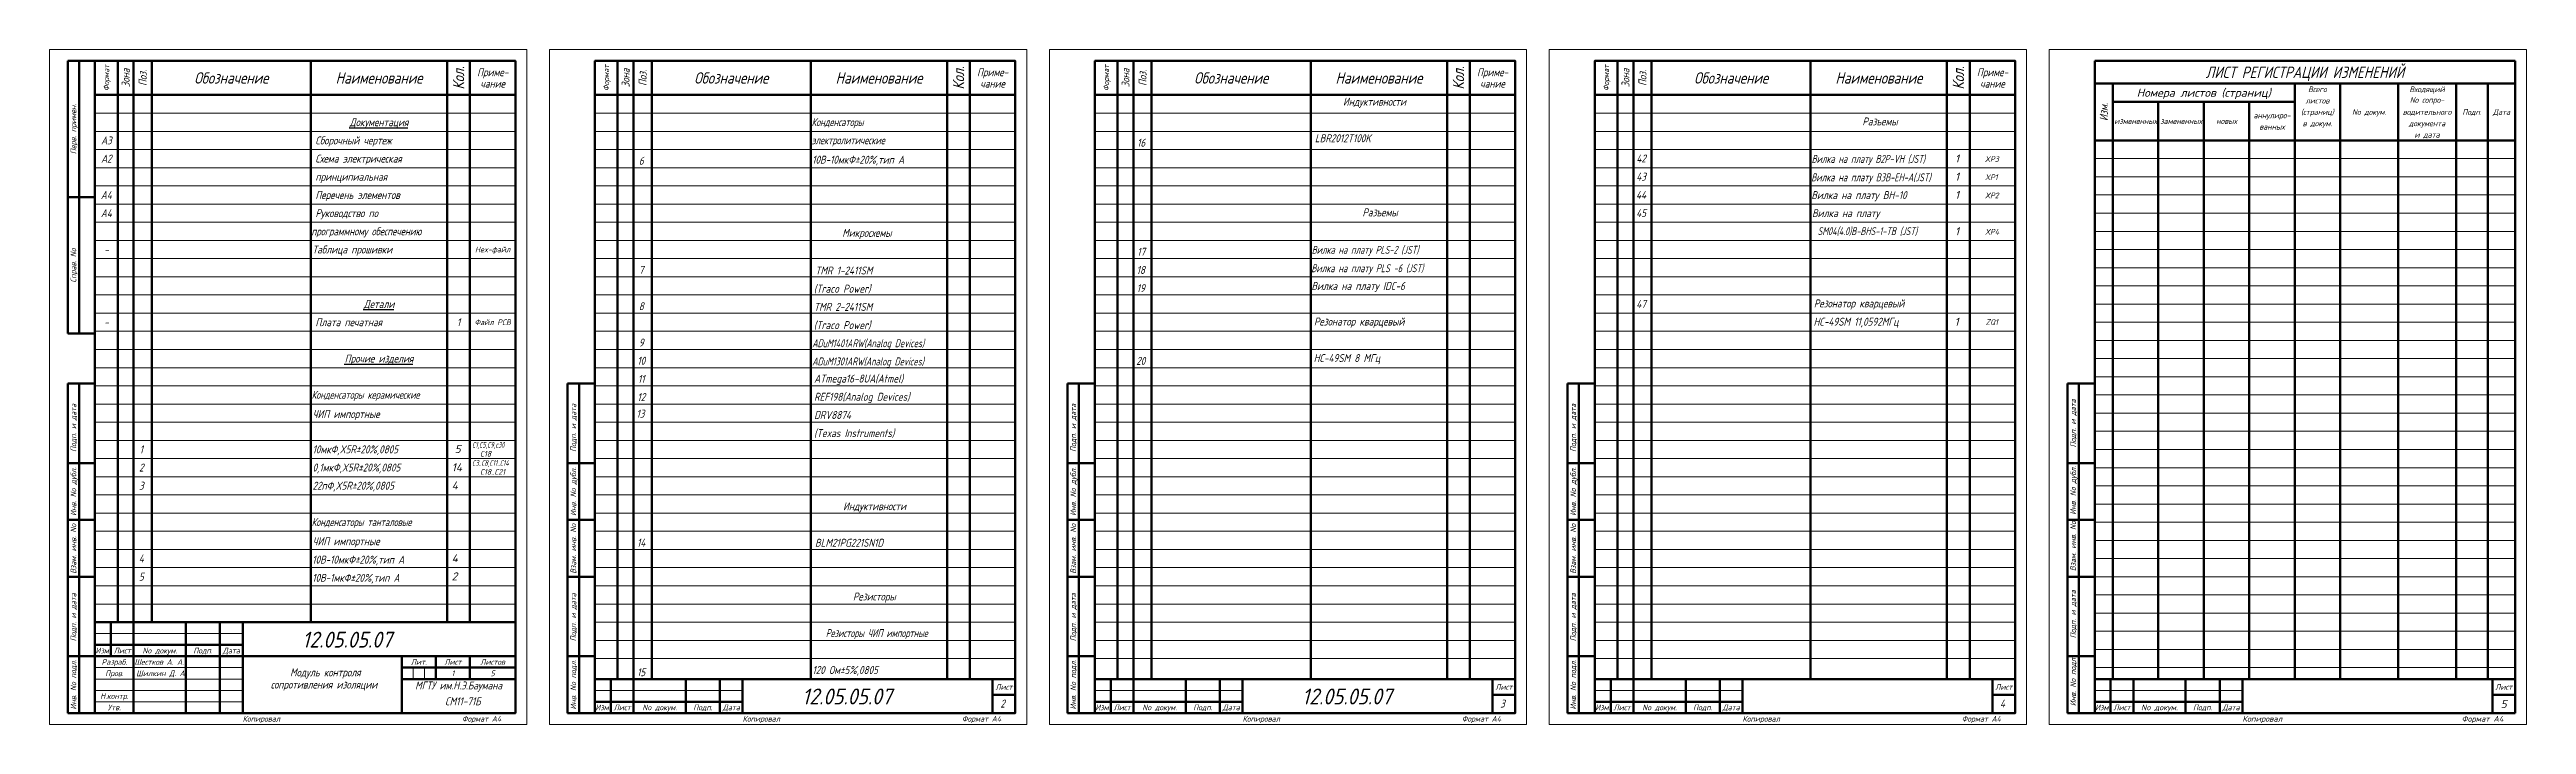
# Model space of a CAD drawing. Header units: millimetres. Extents: x -85 to 1448, y -98 to 199.
# Drawn here: x 358 to 1448, y -98 to 199 of the extents above; entities that cross this region are included whole.
import ezdxf
from ezdxf.enums import TextEntityAlignment as Align

# ---------------------------------------------------------------- set-up
doc = ezdxf.new("R2010")
doc.units = ezdxf.units.MM
for name, color, linetype, lineweight in [('OSN25', 2, 'Continuous', 20), ('OSN50', 3, 'Continuous', 50), ('TEXT', 1, 'Continuous', 30)]:
    doc.layers.add(name, color=color, linetype=linetype, lineweight=lineweight)
doc.styles.add('E', font='simplex.shx', dxfattribs={"width": 0.8, "oblique": 15})
doc.styles.add('E1', font='simplex.shx', dxfattribs={"oblique": 15})
doc.styles.get("Standard").update_dxf_attribs({"font": 'geniso.shx', "oblique": 15})

msp = doc.modelspace()

# ---------------------------------------------------------------- texts
at = {"layer": 'TEXT', "style": 'E', "oblique": 15, "width": 0.8}
for s, height, p in [('Формат', 2.5, (382.959, 186.577)), ('Зона', 3.5, (391.459, 186.577)), ('Поз.', 3.5, (398.959, 186.577)), ('Кол.', 5, (537.959, 186.577)), ('Формат', 2.5, (602.959, 186.577)), ('Зона', 3.5, (611.459, 186.577)), ('Поз.', 3.5, (618.959, 186.577)), ('Кол.', 5, (757.959, 186.577)), ('Формат', 2.5, (822.959, 186.577)), ('Зона', 3.5, (831.459, 186.577)), ('Поз.', 3.5, (838.959, 186.577)), ('Кол.', 5, (977.959, 186.577)), ('Формат', 2.5, (1042.959, 186.577)), ('Зона', 3.5, (1051.459, 186.577)), ('Поз.', 3.5, (1058.959, 186.577)), ('Кол.', 5, (1197.959, 186.577)), ('Изм.', 3.6, (1261.959, 171.577)), ('Перв. примен.', 2.5, (368.459, 164.077)), ('Справ. No', 2.5, (368.459, 104.077)), ('Подп. и дата', 2.5, (368.459, 32.577)), ('Подп. и дата', 2.5, (588.459, 32.577)), ('Подп. и дата', 2.5, (808.459, 32.577)), ('Подп. и дата', 2.5, (1028.459, 32.577)), ('Подп. и дата', 2.5, (1248.459, 34.577)), ('Инв. No дубл.', 2.5, (368.459, 4.567)), ('Инв. No дубл.', 2.5, (588.459, 4.567)), ('Инв. No дубл.', 2.5, (808.459, 4.567)), ('Инв. No дубл.', 2.5, (1028.459, 4.567)), ('Инв. No дубл.', 2.5, (1248.459, 5.077)), ('Взам. инв. No', 2.5, (1248.459, -19.423)), ('Взам. инв. No', 2.5, (368.459, -20.595)), ('Взам. инв. No', 2.5, (588.459, -20.595)), ('Взам. инв. No', 2.5, (808.459, -20.595)), ('Взам. инв. No', 2.5, (1028.459, -20.595)), ('Подп. и дата', 2.5, (368.459, -50.761)), ('Подп. и дата', 2.5, (588.459, -50.761)), ('Подп. и дата', 2.5, (808.459, -50.761)), ('Подп. и дата', 2.5, (1028.459, -50.761)), ('Подп. и дата', 2.5, (1248.459, -49.423)), ('Инв. No подл.', 2.5, (368.459, -80.426)), ('Инв. No подл.', 2.5, (588.459, -80.426)), ('Инв. No подл.', 2.5, (808.459, -80.426)), ('Инв. No подл.', 2.5, (1028.459, -80.426)), ('Инв. No подл.', 2.5, (1248.459, -78.923))]:
    msp.add_text(s, height=height, rotation=90, dxfattribs=at).set_placement(p, align=Align.MIDDLE_CENTER)
at = {"layer": 'TEXT', "style": 'E', "oblique": 15}
for s, height, width, p in [('Обозначение', 5, 0.8, (437.959, 186.577)), ('Наименование', 5, 0.8, (502.959, 186.577)), ('Приме-', 3.5, 0.8, (552.959, 189.077)), ('Обозначение', 5, 0.8, (657.959, 186.577)), ('Наименование', 5, 0.8, (722.959, 186.577)), ('Приме-', 3.5, 0.8, (772.959, 189.077)), ('Обозначение', 5, 0.8, (877.959, 186.577)), ('Наименование', 5, 0.8, (942.959, 186.577)), ('Приме-', 3.5, 0.8, (992.959, 189.077)), ('Обозначение', 5, 0.8, (1097.959, 186.577)), ('Наименование', 5, 0.8, (1162.959, 186.577)), ('Приме-', 3.5, 0.8, (1212.959, 189.077)), ('ЛИСТ РЕГИСТРАЦИИ ИЗМЕНЕНИЙ', 5, 0.8, (1350.459, 189.077)), ('чание', 3.5, 0.8, (552.959, 184.077)), ('чание', 3.5, 0.8, (772.959, 184.077)), ('Индуктивности', 3.5, 0.8, (941.009, 176.109)), ('чание', 3.5, 0.8, (992.959, 184.077)), ('чание', 3.5, 0.8, (1212.959, 184.077)), ('листов', 2.5, 0.8, (1355.959, 176.577)), ('Всего', 2.5, 0.8, (1355.959, 181.577)), ('Входящий', 2.5, 0.8, (1404.209, 181.577)), ('Nо сопро-', 2.5, 0.8, (1404.209, 176.899)), ('%%uДокументация', 3.5, 0.8, (502.959, 167.077)), ('измененных', 2.5, 0.8, (1275.959, 167.577)), ('замененных', 2.5, 0.8, (1295.959, 167.577)), ('новых', 2.5, 0.8, (1315.959, 167.577)), ('аннулиро-', 2.5, 0.8, (1335.959, 170.077)), ('ванных', 2.5, 0.8, (1335.959, 165.077)), ('(страниц)', 2.5, 0.8, (1355.959, 171.577)), ('в докум.', 2.5, 0.8, (1355.959, 166.577)), ('Nо докум.', 2.5, 0.8, (1378.709, 171.577)), ('водительного', 2.5, 0.8, (1404.209, 171.577)), ('документа', 2.5, 0.8, (1404.209, 166.577)), ('Подп.', 2.5, 0.8, (1423.959, 171.577)), ('Дата', 2.5, 0.8, (1436.959, 171.577)), ('A3', 3.5, 0.8, (382.959, 159.077)), ('A2', 3.5, 0.8, (382.959, 151.077)), ('16', 3.5, 0.8, (838.336, 158.077)), ('42', 3.5, 0.8, (1058.344, 151.13)), ('и дата', 2.5, 0.8, (1404.209, 161.577)), ('6', 3.5, 0.8, (618.344, 150.13)), ('43', 3.5, 0.8, (1058.344, 143.13)), ('A4', 3.5, 0.8, (382.959, 135.077)), ('44', 3.5, 0.8, (1058.344, 135.13)), ('A4', 3.5, 0.8, (382.959, 127.077)), ('Микросхемы', 3.5, 0.8, (717.656, 118.391)), ('45', 3.5, 0.8, (1058.344, 127.13)), ('-', 3.5, 0.8, (382.959, 111.077)), ('Hex-файл', 2.5, 0.8, (552.959, 111.077)), ('17', 3.5, 0.8, (838.336, 110.077)), ('7', 3.5, 0.8, (618.344, 102.13)), ('18', 3.5, 0.8, (838.165, 102.077)), ('%%uДетали', 3.5, 0.8, (502.959, 87.077)), ('8', 3.5, 0.8, (618.344, 86.13)), ('19', 3.5, 0.8, (838.165, 94.077)), ('47', 3.5, 0.8, (1058.344, 87.13)), ('-', 3.5, 0.8, (382.959, 79.077)), ('1', 3.5, 0.8, (537.959, 79.077)), ('Файл PCB', 2.5, 0.8, (552.959, 79.077)), ('9', 3.5, 0.8, (618.344, 70.13)), ('%%uПрочие изделия', 3.5, 0.8, (502.959, 63.077)), ('10', 3.5, 0.8, (618.344, 62.13)), ('11', 3.5, 0.8, (618.344, 54.13)), ('20', 3.5, 0.8, (838.165, 62.077)), ('12', 3.5, 0.8, (618.344, 46.13)), ('13', 3.5, 0.8, (617.985, 38.841)), ('1', 3.5, 0.8, (398.344, 23.13)), ('2', 3.5, 0.8, (398.344, 15.13)), ('3', 3.5, 0.8, (398.344, 7.13)), ('Индуктивности', 3.5, 0.8, (721.009, -1.891)), ('14', 3.5, 0.8, (618.286, -17.923)), ('5', 3.5, 0.8, (398.344, -32.87)), ('4', 3.5, 0.8, (398.344, -24.87)), ('Резисторы', 3.5, 0.8, (720.919, -41.628)), ('Изм.', 2.5, 0.8, (381.459, -65.423)), ('Лист', 2.5, 0.8, (389.959, -65.423)), ('No докум.', 2.5, 0.8, (406.459, -65.423)), ('Подп.', 2.5, 0.8, (425.459, -65.423)), ('Дата', 2.5, 0.8, (437.959, -65.423)), ('Резисторы ЧИП импортные', 3.5, 0.7, (721.985, -57.71)), ('Разраб.', 2.5, 0.8, (386.459, -70.423)), ('Пров.', 2.5, 0.8, (386.459, -75.423)), ('Шестков А. А.', 2.5, 0.8, (406.197, -70.423)), ('Шилкин Д. А. ', 2.5, 0.8, (407.932, -75.423)), ('Модуль контроля', 3.5, 0.8, (479.327, -75.019)), ('Лит.', 2.5, 0.8, (520.459, -70.423)), ('Лист', 2.5, 0.8, (535.459, -70.423)), ('1', 2.5, 0.8, (535.459, -75.423)), ('Листов', 2.5, 0.8, (552.959, -70.423)), ('5', 2.5, 0.8, (552.959, -75.423)), ('15', 3.5, 0.8, (618.286, -74.923)), ('Н.контр.', 2.5, 0.8, (386.459, -85.423)), ('сопротивления изоляции', 3.5, 0.8, (478.722, -80.39)), ('МГТУ им.Н.Э.Баумана', 3.5, 0.8, (537.959, -80.761)), ('МГТУ им.Н.Э.Баумана', 3.5, 0.8, (537.959, -80.761)), ('СМ11-71Б', 3.5, 0.8, (539.868, -87.729)), ('Лист', 2.5, 0.8, (777.959, -81.423)), ('2', 3.5, 0.8, (777.374, -88.74)), ('Лист', 2.5, 0.8, (997.959, -81.423)), ('3', 3.5, 0.8, (997.374, -88.74)), ('Лист', 2.5, 0.8, (1217.959, -81.423)), ('4', 3.5, 0.8, (1217.374, -88.74)), ('Лист', 2.5, 0.8, (1437.959, -81.423)), ('Утв.', 2.5, 0.8, (386.459, -90.423)), ('Изм.', 2.5, 0.8, (601.459, -90.423)), ('Лист', 2.5, 0.8, (609.959, -90.423)), ('No докум.', 2.5, 0.8, (626.459, -90.423)), ('Подп.', 2.5, 0.8, (645.459, -90.423)), ('Дата', 2.5, 0.8, (657.959, -90.423)), ('Изм.', 2.5, 0.8, (821.459, -90.423)), ('Лист', 2.5, 0.8, (829.959, -90.423)), ('No докум.', 2.5, 0.8, (846.459, -90.423)), ('Подп.', 2.5, 0.8, (865.459, -90.423)), ('Дата', 2.5, 0.8, (877.959, -90.423)), ('Изм.', 2.5, 0.8, (1041.459, -90.423)), ('Лист', 2.5, 0.8, (1049.959, -90.423)), ('No докум.', 2.5, 0.8, (1066.459, -90.423)), ('Подп.', 2.5, 0.8, (1085.459, -90.423)), ('Дата', 2.5, 0.8, (1097.959, -90.423)), ('Изм.', 2.5, 0.8, (1261.459, -90.423)), ('Лист', 2.5, 0.8, (1269.959, -90.423)), ('Подп.', 2.5, 0.8, (1305.459, -90.423)), ('Дата', 2.5, 0.8, (1317.959, -90.423))]:
    msp.add_text(s, height=height, dxfattribs=dict(at, width=width)).set_placement(p, align=Align.MIDDLE_CENTER)
for s, height, p in [('Номера листов (страниц)', 3.6, (1305.959, 180.077)), ('5', 3.5, (1437.959, -88.923)), ('No докум.', 2.5, (1286.459, -90.423))]:
    msp.add_text(s, height=height, dxfattribs=at).set_placement(p, align=Align.MIDDLE_CENTER)
at = {"layer": 'TEXT', "lineweight": 30, "style": 'E1', "oblique": 15}
for s, width, p in [('Конденсаторы', 0.73, (693.309, 165.395)), ('электролитические', 0.73, (693.309, 157.395)), ('10В-10мкФ±20%%%,тип А', 0.8, (693.548, 148.848)), ('Конденсаторы керамические', 0.73, (473.309, 45.395)), ('ЧИП импортные', 0.8, (473.758, 36.938)), ('10мкФ,X5R±20%%%,0805', 0.8, (473.704, 21.392)), ('0,1мкФ,X5R±20%%%,0805', 0.8, (473.704, 13.392)), ('22пФ,X5R±20%%%,0805', 0.8, (473.704, 5.392)), ('Конденсаторы танталовые', 0.73, (473.309, -10.605)), ('ЧИП импортные', 0.8, (473.758, -19.062)), ('10В-10мкФ±20%%%,тип А', 0.8, (473.548, -27.152)), ('10В-1мкФ±20%%%,тип А', 0.8, (473.548, -35.152))]:
    msp.add_text(s, height=3.5, dxfattribs=dict(at, width=width)).set_placement(p)
at = {"layer": 'TEXT', "style": 'E1', "oblique": 15}
for s, height, width, p in [('Разъемы', 3.5, 0.8, (1155.706, 165.669)), ('LBR2012T100K', 3.5, 0.8, (914.805, 158.278)), ('Вилка на плату B2P-VH (JST)', 3.5, 0.67, (1133.375, 149.189)), ('Вилка на плату B3B-EH-A(JST)', 3.5, 0.65, (1133.21, 141.086)), ('XP3', 2.5, 0.8, (1209.655, 149.639)), ('XP1', 2.5, 0.8, (1209.655, 141.639)), ('Вилка на плату ВН-10', 3.5, 0.8, (1133.26, 133.274)), ('XP2', 2.5, 0.8, (1209.655, 133.639)), ('Разъемы', 3.5, 0.8, (935.706, 125.669)), ('Вилка на плату', 3.5, 0.8, (1133.554, 125.32)), ('SM04(4.0)B-BHS-1-TB (JST)', 3.5, 0.7, (1135.992, 117.399)), ('XP4', 2.5, 0.8, (1209.655, 117.639)), ('Вилка на плату PLS-2 (JST)', 3.5, 0.67, (913.375, 109.189)), ('TMR 1-2411SM', 3.5, 0.8, (694.926, 100.079)), ('Вилка на плату PLS -6 (JST)', 3.5, 0.65, (913.21, 101.086)), ('(Traco Power)', 3.5, 0.8, (694.32, 92.079)), ('TMR 2-2411SM', 3.5, 0.8, (694.32, 84.079)), ('Вилка на плату IDC-6', 3.5, 0.8, (913.26, 93.274)), ('Резонатор кварцевый', 3.5, 0.8, (1134.375, 85.61)), ('(Traco Power)', 3.5, 0.8, (694.32, 76.079)), ('Резонатор кварцевый', 3.5, 0.8, (914.375, 77.61)), ('ZQ1', 2.5, 0.8, (1209.952, 77.948)), ('ADuM1401ARW(Analog Devices)', 3.5, 0.7, (693.558, 68.079)), ('ADuM1301ARW(Analog Devices)', 3.5, 0.7, (693.558, 60.079)), ('ATmega16-8UA(Atmel)', 3.5, 0.8, (694.424, 52.525)), ('REF198(Analog Devices)', 3.5, 0.8, (694.424, 44.525)), ('DRV8874', 3.5, 0.8, (694.424, 36.525)), ('C1,С5,С9,c30', 2.5, 0.65, (543.892, 23.884)), ('C18', 2.5, 0.8, (547.363, 19.942)), ('(Texas Instruments)', 3.5, 0.8, (694.424, 28.525)), ('C3..С8,С11..С14', 2.5, 0.65, (543.892, 15.884)), ('C18..С21', 2.5, 0.8, (547.363, 11.942)), ('BLM21PG221SN1D', 3.5, 0.8, (694.805, -19.722)), ('120 Ом±5%%%,0805', 3.5, 0.8, (693.643, -75.702))]:
    msp.add_text(s, height=height, dxfattribs=dict(at, width=width)).set_placement(p)
at = {"layer": 'TEXT', "style": 'E', "oblique": 15}
for s, width, p in [('Сборочный чертеж', 0.8, (474.959, 159.077)), ('Схема электрическая', 0.8, (474.959, 151.077)), ('принципиальная', 0.8, (474.959, 143.077)), ('Перечень элементов', 0.8, (474.959, 135.077)), ('программному обеспечению', 0.77, (473.194, 119.077)), ('Руководство по', 0.8, (474.959, 127.077)), ('Таблица прошивки', 0.8, (473.654, 111.077)), ('Плата печатная', 0.8, (474.959, 79.077)), ('НС-49SM 11,0592MГц', 0.8, (1134.235, 79.311)), ('НС-49SM 8 MГц', 0.8, (914.235, 63.311))]:
    msp.add_text(s, height=3.5, dxfattribs=dict(at, width=width)).set_placement(p, align=Align.MIDDLE_LEFT)
at = {"layer": 'TEXT', "style": 'E1', "oblique": 15}
for s, p in [('1', (1196.458, 149.359)), ('1', (1196.458, 141.359)), ('1', (1196.458, 133.359)), ('1', (1196.458, 117.359)), ('1', (1196.277, 77.558)), ('5', (536.277, 21.558)), ('14', (534.933, 13.502)), ('4', (534.933, 5.502)), ('2', (534.933, -34.498)), ('4', (534.933, -26.498))]:
    msp.add_text(s, height=3.5, dxfattribs=at).set_placement(p)
at = {"layer": 'TEXT', "linetype": 'Continuous', "style": 'E', "oblique": 15, "width": 0.8}
for s, p in [('Копировал', (442.959, -96.673)), ('Формат A4', (539.459, -96.673)), ('Копировал', (662.959, -96.673)), ('Формат A4', (759.459, -96.673)), ('Копировал', (882.959, -96.673)), ('Формат A4', (979.459, -96.673)), ('Копировал', (1102.959, -96.673)), ('Формат A4', (1199.459, -96.673))]:
    msp.add_text(s, height=2.5, dxfattribs=at).set_placement(p)
at = {"layer": 'TEXT', "linetype": 'Continuous', "style": 'E', "oblique": 15}
for s, p in [('Копировал', (1322.959, -96.673)), ('Формат A4', (1419.459, -96.673))]:
    msp.add_text(s, height=2.5, dxfattribs=at).set_placement(p)
at = {"layer": 'TEXT', "char_height": 7, "attachment_point": 1}
for insert in [(469.12, -57.102), (689.12, -82.102), (909.12, -82.102)]:
    msp.add_mtext_dynamic_manual_height_columns('12.05.05.07', width=120, gutter_width=12.5, heights=[0], dxfattribs=dict(at, insert=insert))

# ---------------------------------------------------------------- linework, layer by layer
at = {"layer": 'OSN25'}
for p, q in [((377.959, 171.077), (562.959, 171.077)), ((597.959, 171.077), (782.959, 171.077)), ((817.959, 171.077), (1002.959, 171.077)), ((1037.959, 171.077), (1222.959, 171.077)), ((377.959, 163.077), (562.959, 163.077)), ((377.959, 155.077), (562.959, 155.077)), ((597.959, 163.077), (782.959, 163.077)), ((597.959, 155.077), (782.959, 155.077)), ((817.959, 163.077), (1002.959, 163.077)), ((817.959, 155.077), (1002.959, 155.077)), ((1037.959, 163.077), (1222.959, 163.077)), ((1037.959, 155.077), (1222.959, 155.077)), ((377.959, 147.077), (562.959, 147.077)), ((377.959, 147.077), (562.959, 147.077)), ((597.959, 147.077), (782.959, 147.077)), ((597.959, 147.077), (782.959, 147.077)), ((817.959, 147.077), (1002.959, 147.077)), ((817.959, 147.077), (1002.959, 147.077)), ((1037.959, 147.077), (1222.959, 147.077)), ((1037.959, 147.077), (1222.959, 147.077)), ((377.959, 139.077), (562.959, 139.077)), ((377.959, 131.077), (562.959, 131.077)), ((597.959, 139.077), (782.959, 139.077)), ((597.959, 131.077), (782.959, 131.077)), ((817.959, 139.077), (1002.959, 139.077)), ((817.959, 131.077), (1002.959, 131.077)), ((1037.959, 139.077), (1222.959, 139.077)), ((1037.959, 131.077), (1222.959, 131.077)), ((377.959, 123.077), (562.959, 123.077)), ((597.959, 123.077), (782.959, 123.077)), ((817.959, 123.077), (1002.959, 123.077)), ((1037.959, 123.077), (1222.959, 123.077)), ((377.959, 115.077), (562.959, 115.077)), ((597.959, 115.077), (782.959, 115.077)), ((817.959, 115.077), (1002.959, 115.077)), ((1037.959, 115.077), (1222.959, 115.077)), ((377.959, 107.077), (562.959, 107.077)), ((377.959, 99.077), (562.959, 99.077)), ((597.959, 107.077), (782.959, 107.077)), ((597.959, 99.077), (782.959, 99.077)), ((817.959, 107.077), (1002.959, 107.077)), ((817.959, 99.077), (1002.959, 99.077)), ((1037.959, 107.077), (1222.959, 107.077)), ((1037.959, 99.077), (1222.959, 99.077)), ((377.959, 91.077), (562.959, 91.077)), ((597.959, 91.077), (782.959, 91.077)), ((817.959, 91.077), (1002.959, 91.077)), ((1037.959, 91.077), (1222.959, 91.077)), ((377.959, 83.077), (562.959, 83.077)), ((597.959, 83.077), (782.959, 83.077)), ((817.959, 83.077), (1002.959, 83.077)), ((1037.959, 83.077), (1222.959, 83.077)), ((377.959, 75.077), (562.959, 75.077)), ((377.959, 67.077), (562.959, 67.077)), ((597.959, 75.077), (782.959, 75.077)), ((597.959, 67.077), (782.959, 67.077)), ((817.959, 75.077), (1002.959, 75.077)), ((817.959, 67.077), (1002.959, 67.077)), ((1037.959, 75.077), (1222.959, 75.077)), ((1037.959, 67.077), (1222.959, 67.077)), ((377.959, 59.077), (562.959, 59.077)), ((597.959, 59.077), (782.959, 59.077)), ((817.959, 59.077), (1002.959, 59.077)), ((1037.959, 59.077), (1222.959, 59.077)), ((377.959, 51.077), (562.959, 51.077)), ((597.959, 51.077), (782.959, 51.077)), ((817.959, 51.077), (1002.959, 51.077)), ((1037.959, 51.077), (1222.959, 51.077)), ((377.959, 43.077), (562.959, 43.077)), ((377.959, 35.077), (562.959, 35.077)), ((597.959, 43.077), (782.959, 43.077)), ((597.959, 35.077), (782.959, 35.077)), ((817.959, 43.077), (1002.959, 43.077)), ((817.959, 35.077), (1002.959, 35.077)), ((1037.959, 43.077), (1222.959, 43.077)), ((1037.959, 35.077), (1222.959, 35.077)), ((377.959, 27.077), (562.959, 27.077)), ((597.959, 27.077), (782.959, 27.077)), ((817.959, 27.077), (1002.959, 27.077)), ((1037.959, 27.077), (1222.959, 27.077)), ((377.959, 19.077), (562.959, 19.077)), ((377.959, 11.077), (562.959, 11.077)), ((597.959, 19.077), (782.959, 19.077)), ((597.959, 11.077), (782.959, 11.077)), ((817.959, 19.077), (1002.959, 19.077)), ((817.959, 11.077), (1002.959, 11.077)), ((1037.959, 19.077), (1222.959, 19.077)), ((1037.959, 11.077), (1222.959, 11.077)), ((377.959, 3.077), (562.959, 3.077)), ((597.959, 3.077), (782.959, 3.077)), ((817.959, 3.077), (1002.959, 3.077)), ((1037.959, 3.077), (1222.959, 3.077)), ((377.959, -4.923), (562.959, -4.923)), ((597.959, -4.923), (782.959, -4.923)), ((817.959, -4.923), (1002.959, -4.923)), ((1037.959, -4.923), (1222.959, -4.923)), ((377.959, -12.923), (562.959, -12.923)), ((377.959, -20.923), (562.959, -20.923)), ((597.959, -12.923), (782.959, -12.923)), ((597.959, -20.923), (782.959, -20.923)), ((817.959, -12.923), (1002.959, -12.923)), ((817.959, -20.923), (1002.959, -20.923)), ((1037.959, -12.923), (1222.959, -12.923)), ((1037.959, -20.923), (1222.959, -20.923)), ((377.959, -28.923), (562.959, -28.923)), ((597.959, -28.923), (782.959, -28.923)), ((817.959, -28.923), (1002.959, -28.923)), ((1037.959, -28.923), (1222.959, -28.923)), ((377.959, -36.923), (562.959, -36.923)), ((597.959, -36.923), (782.959, -36.923)), ((817.959, -36.923), (1002.959, -36.923)), ((1037.959, -36.923), (1222.959, -36.923)), ((377.959, -44.923), (562.959, -44.923)), ((597.959, -44.923), (782.959, -44.923)), ((597.959, -52.923), (782.959, -52.923)), ((817.959, -44.923), (1002.959, -44.923)), ((817.959, -52.923), (1002.959, -52.923)), ((1037.959, -44.923), (1222.959, -44.923)), ((1037.959, -52.923), (1222.959, -52.923)), ((377.959, -57.923), (442.959, -57.923)), ((597.959, -60.923), (782.959, -60.923)), ((817.959, -60.923), (1002.959, -60.923)), ((1037.959, -60.923), (1222.959, -60.923)), ((377.959, -72.923), (442.959, -72.923)), ((517.959, -72.923), (517.959, -77.923)), ((522.959, -72.923), (522.959, -77.923)), ((597.959, -68.923), (782.959, -68.923)), ((817.959, -68.923), (1002.959, -68.923)), ((1037.959, -68.923), (1222.959, -68.923)), ((377.959, -77.923), (442.959, -77.923)), ((377.959, -82.923), (442.959, -82.923)), ((597.959, -82.923), (662.959, -82.923)), ((817.959, -82.923), (882.959, -82.923)), ((1037.959, -82.923), (1102.959, -82.923)), ((1257.959, -82.923), (1322.959, -82.923)), ((377.959, -87.923), (442.959, -87.923))]:
    msp.add_line(p, q, dxfattribs=at)
at = {"layer": 'OSN25', "linetype": 'Continuous'}
for p, q in [((1257.959, 151.077), (1442.959, 151.077)), ((1257.959, 143.077), (1442.959, 143.077)), ((1257.959, 135.077), (1442.959, 135.077)), ((1257.959, 127.077), (1442.959, 127.077)), ((1257.959, 119.077), (1442.959, 119.077)), ((1257.959, 111.077), (1442.959, 111.077)), ((1257.959, 103.077), (1442.959, 103.077)), ((1257.959, 95.077), (1442.959, 95.077)), ((1257.959, 87.077), (1442.959, 87.077)), ((1257.959, 79.077), (1442.959, 79.077)), ((1257.959, 71.077), (1442.959, 71.077)), ((1257.959, 63.077), (1442.959, 63.077)), ((1257.959, 55.077), (1442.959, 55.077)), ((1257.959, 47.077), (1442.959, 47.077)), ((1257.959, 39.077), (1442.959, 39.077)), ((1257.959, 31.077), (1442.959, 31.077)), ((1257.959, 23.077), (1442.959, 23.077)), ((1257.959, 15.077), (1442.959, 15.077)), ((1257.959, 7.077), (1442.959, 7.077)), ((1257.959, -0.923), (1442.959, -0.923)), ((1257.959, -8.923), (1442.959, -8.923)), ((1257.959, -16.923), (1442.959, -16.923)), ((1257.959, -24.923), (1442.959, -24.923)), ((1257.959, -32.923), (1442.959, -32.923)), ((1257.959, -40.923), (1442.959, -40.923)), ((1257.959, -48.923), (1442.959, -48.923)), ((1257.959, -56.923), (1442.959, -56.923)), ((1257.959, -64.923), (1442.959, -64.923)), ((1257.959, -72.923), (1442.959, -72.923))]:
    msp.add_line(p, q, dxfattribs=at)
at = {"layer": 'OSN25'}
for points in [[(357.959, -97.923), (567.959, -97.923), (567.959, 199.077), (357.959, 199.077)], [(577.959, -97.923), (787.959, -97.923), (787.959, 199.077), (577.959, 199.077)], [(797.959, -97.923), (1007.959, -97.923), (1007.959, 199.077), (797.959, 199.077)], [(1017.959, -97.923), (1227.959, -97.923), (1227.959, 199.077), (1017.959, 199.077)], [(1237.959, -97.923), (1447.959, -97.923), (1447.959, 199.077), (1237.959, 199.077)]]:
    msp.add_lwpolyline(points, close=True, dxfattribs=at)
at = {"layer": 'OSN50'}
for p, q in [((370.959, 194.077), (370.959, 74.077)), ((387.959, 194.077), (387.959, -52.923)), ((394.959, 194.077), (394.959, -52.923)), ((402.959, 194.077), (402.959, -52.923)), ((472.959, 194.077), (472.959, -52.923)), ((532.959, 194.077), (532.959, -52.923)), ((542.959, 194.077), (542.959, -52.923)), ((607.959, 194.077), (607.959, -77.923)), ((614.959, 194.077), (614.959, -77.923)), ((622.959, 194.077), (622.959, -77.923)), ((692.959, 194.077), (692.959, -77.923)), ((752.959, 194.077), (752.959, -77.923)), ((762.959, 194.077), (762.959, -77.923)), ((827.959, 194.077), (827.959, -77.923)), ((834.959, 194.077), (834.959, -77.923)), ((842.959, 194.077), (842.959, -77.923)), ((912.959, 194.077), (912.959, -77.923)), ((972.959, 194.077), (972.959, -77.923)), ((982.959, 194.077), (982.959, -77.923)), ((1047.959, 194.077), (1047.959, -77.923)), ((1054.959, 194.077), (1054.959, -77.923)), ((1062.959, 194.077), (1062.959, -77.923)), ((1132.959, 194.077), (1132.959, -77.923)), ((1192.959, 194.077), (1192.959, -77.923)), ((1202.959, 194.077), (1202.959, -77.923)), ((377.959, 179.077), (562.959, 179.077)), ((597.959, 179.077), (782.959, 179.077)), ((817.959, 179.077), (1002.959, 179.077)), ((1037.959, 179.077), (1222.959, 179.077)), ((370.959, -92.923), (370.959, 52.077)), ((590.959, -92.923), (590.959, 52.077)), ((810.959, -92.923), (810.959, 52.077)), ((1030.959, -92.923), (1030.959, 52.077)), ((1245.959, 52.077), (1245.959, -92.923)), ((1257.959, 52.077), (1245.959, 52.077)), ((1250.959, 52.077), (1250.959, -92.923)), ((1257.959, 17.077), (1245.959, 17.077)), ((1257.959, -7.923), (1245.959, -7.923)), ((1257.959, -32.923), (1245.959, -32.923)), ((377.959, -52.923), (562.959, -52.923)), ((384.959, -52.923), (384.959, -67.923)), ((394.959, -52.923), (394.959, -92.923)), ((417.959, -52.923), (417.959, -92.923)), ((432.959, -52.923), (432.959, -92.923)), ((442.959, -52.923), (442.959, -92.923)), ((377.959, -62.923), (442.959, -62.923)), ((377.959, -67.923), (442.959, -67.923)), ((442.959, -67.923), (562.959, -67.923)), ((512.959, -67.923), (512.959, -92.923)), ((512.959, -72.923), (562.959, -72.923)), ((527.959, -67.923), (527.959, -77.923)), ((542.959, -67.923), (542.959, -77.923)), ((1257.959, -67.923), (1245.959, -67.923)), ((512.959, -77.923), (562.959, -77.923)), ((597.959, -77.923), (782.959, -77.923)), ((604.959, -77.923), (604.959, -92.923)), ((614.959, -77.923), (614.959, -92.923)), ((637.959, -77.923), (637.959, -92.923)), ((652.959, -77.923), (652.959, -92.923)), ((662.959, -77.923), (662.959, -92.923)), ((772.959, -77.923), (772.959, -92.923)), ((772.959, -84.923), (782.959, -84.923)), ((817.959, -77.923), (1002.959, -77.923)), ((824.959, -77.923), (824.959, -92.923)), ((834.959, -77.923), (834.959, -92.923)), ((857.959, -77.923), (857.959, -92.923)), ((872.959, -77.923), (872.959, -92.923)), ((882.959, -77.923), (882.959, -92.923)), ((992.959, -77.923), (992.959, -92.923)), ((992.959, -84.923), (1002.959, -84.923)), ((1037.959, -77.923), (1222.959, -77.923)), ((1044.959, -77.923), (1044.959, -92.923)), ((1054.959, -77.923), (1054.959, -92.923)), ((1077.959, -77.923), (1077.959, -92.923)), ((1092.959, -77.923), (1092.959, -92.923)), ((1102.959, -77.923), (1102.959, -92.923)), ((1212.959, -77.923), (1212.959, -92.923)), ((1212.959, -84.923), (1222.959, -84.923)), ((1442.959, -77.923), (1257.959, -77.923)), ((1264.959, -77.923), (1264.959, -92.923)), ((1274.959, -77.923), (1274.959, -92.923)), ((1297.959, -77.923), (1297.959, -92.923)), ((1312.959, -77.923), (1312.959, -92.923)), ((1322.959, -77.923), (1322.959, -92.923)), ((1432.959, -77.923), (1432.959, -92.923)), ((1432.959, -84.923), (1442.959, -84.923)), ((597.959, -87.923), (662.959, -87.923)), ((817.959, -87.923), (882.959, -87.923)), ((1037.959, -87.923), (1102.959, -87.923)), ((1257.959, -87.923), (1322.959, -87.923))]:
    msp.add_line(p, q, dxfattribs=at)
at = {"layer": 'OSN50', "linetype": 'Continuous'}
for p, q in [((1257.959, 194.077), (1257.959, -92.923)), ((1257.959, 194.077), (1442.959, 194.077)), ((1442.959, -92.923), (1442.959, 194.077)), ((1257.959, 184.077), (1442.959, 184.077)), ((1265.959, -77.923), (1265.959, 184.077)), ((1265.959, 176.077), (1345.959, 176.077)), ((1285.959, -77.923), (1285.959, 176.077)), ((1305.959, -77.923), (1305.959, 176.077)), ((1325.959, -77.923), (1325.959, 176.077)), ((1345.959, -77.923), (1345.959, 184.077)), ((1365.959, -77.923), (1365.959, 184.077)), ((1391.459, -77.923), (1391.459, 184.077)), ((1416.959, -77.923), (1416.959, 184.077)), ((1430.959, -77.923), (1430.959, 184.077)), ((1257.959, 159.077), (1442.959, 159.077)), ((1245.959, -92.923), (1442.959, -92.923))]:
    msp.add_line(p, q, dxfattribs=at)
at = {"layer": 'OSN50'}
for points in [[(377.959, 194.077), (365.959, 194.077)], [(365.959, 194.077), (365.959, 74.077)], [(377.959, 134.077), (365.959, 134.077)], [(365.959, 74.077), (377.959, 74.077)], [(365.959, -92.923), (365.959, 52.077)], [(377.959, 52.077), (365.959, 52.077)], [(597.959, 52.077), (585.959, 52.077)], [(585.959, -92.923), (585.959, 52.077)], [(817.959, 52.077), (805.959, 52.077)], [(805.959, -92.923), (805.959, 52.077)], [(1037.959, 52.077), (1025.959, 52.077)], [(1025.959, -92.923), (1025.959, 52.077)], [(377.959, 17.077), (365.959, 17.077)], [(597.959, 17.077), (585.959, 17.077)], [(817.959, 17.077), (805.959, 17.077)], [(1037.959, 17.077), (1025.959, 17.077)], [(377.959, -7.923), (365.959, -7.923)], [(597.959, -7.923), (585.959, -7.923)], [(817.959, -7.923), (805.959, -7.923)], [(1037.959, -7.923), (1025.959, -7.923)], [(377.959, -32.923), (365.959, -32.923)], [(597.959, -32.923), (585.959, -32.923)], [(817.959, -32.923), (805.959, -32.923)], [(1037.959, -32.923), (1025.959, -32.923)], [(377.959, -67.923), (365.959, -67.923)], [(597.959, -67.923), (585.959, -67.923)], [(817.959, -67.923), (805.959, -67.923)], [(1037.959, -67.923), (1025.959, -67.923)], [(377.959, -92.923), (365.959, -92.923)], [(597.959, -92.923), (585.959, -92.923)], [(817.959, -92.923), (805.959, -92.923)], [(1037.959, -92.923), (1025.959, -92.923)]]:
    msp.add_lwpolyline(points, dxfattribs=at)
for points in [[(377.959, -92.923), (562.959, -92.923), (562.959, 194.077), (377.959, 194.077)], [(597.959, -92.923), (782.959, -92.923), (782.959, 194.077), (597.959, 194.077)], [(817.959, -92.923), (1002.959, -92.923), (1002.959, 194.077), (817.959, 194.077)], [(1037.959, -92.923), (1222.959, -92.923), (1222.959, 194.077), (1037.959, 194.077)]]:
    msp.add_lwpolyline(points, close=True, dxfattribs=at)

msp.set_redraw_order([(e.dxf.handle, doc.entitydb.next_handle()) for e in msp.query("TEXT MTEXT ATTDEF DIMENSION ARC_DIMENSION")])  # texts and dimensions are drawn at this point

doc.saveas('drawing.dxf')
